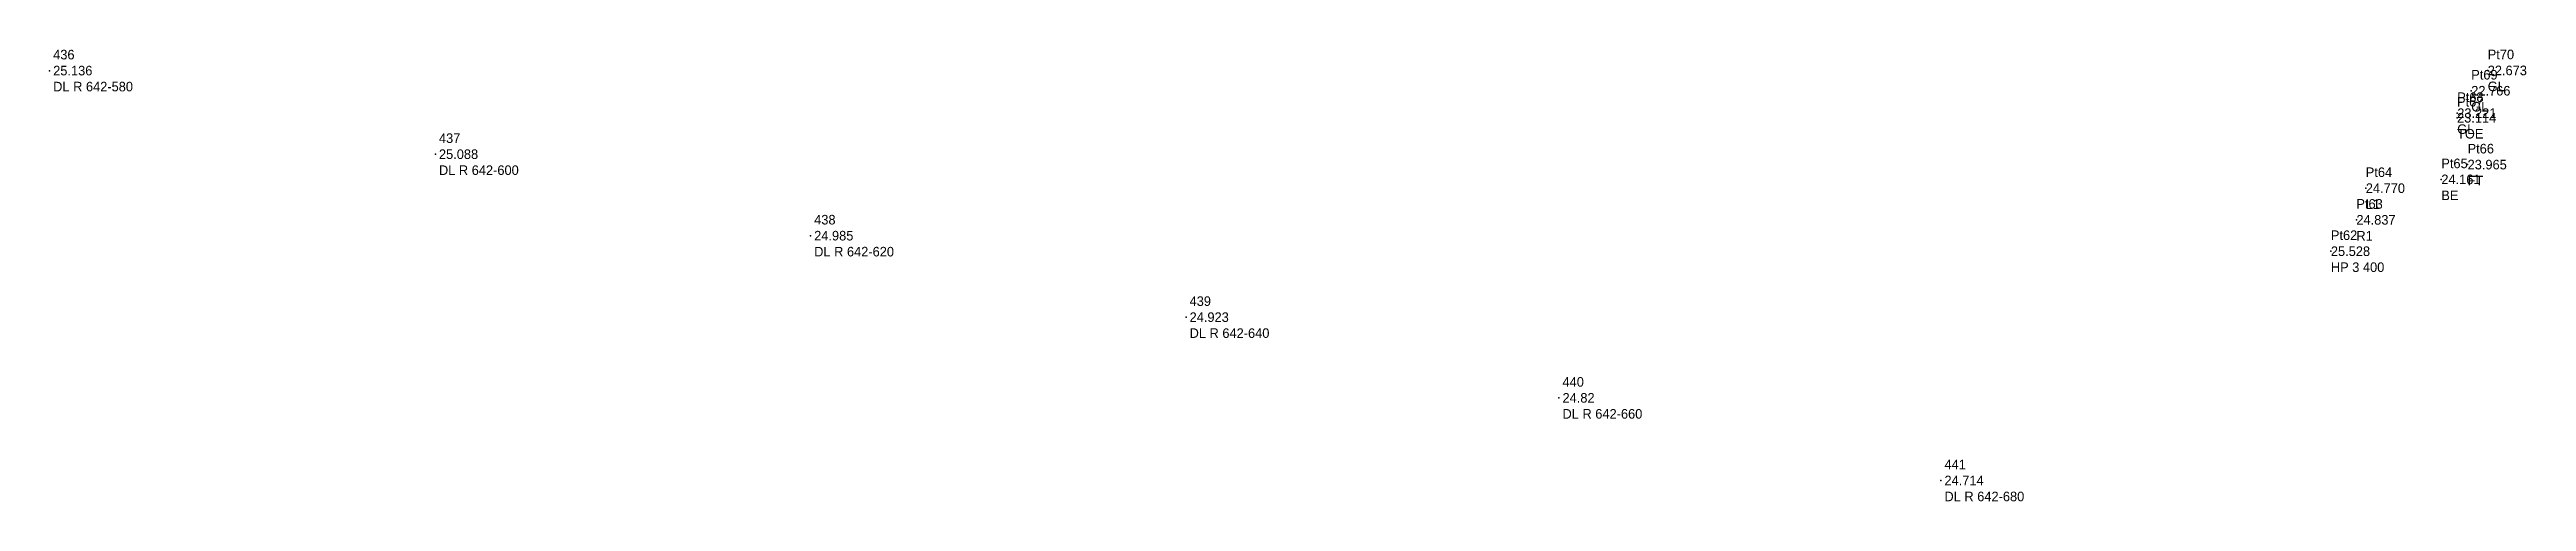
# Model space of a CAD drawing. Header units: metres. Extents: x 169978 to 830021, y 964681 to 1014880.
# Drawn here: x 176194.3 to 176323.5, y 975915.8 to 975939.4 of the extents above; entities that cross this region are included whole.
import ezdxf

# ---------------------------------------------------------------- set-up
doc = ezdxf.new("R2010")
doc.units = ezdxf.units.M

msp = doc.modelspace()

# ---------------------------------------------------------------- texts
at = {"layer": 'MDU TO TN 3MVN TOMLMR  CH 0-400 TO 5-800_SurveyPoint', "color": 7, "char_height": 0.5, "attachment_point": 4}
for s, insert, width in [('Pt70\\P22.673\\PGL', (176321.48, 975938.27, 22.67), 3), ('Pt69\\P22.766\\PGL', (176320.62, 975937.21, 22.77), 3), ('Pt67\\P23.114\\PTOE', (176319.88, 975935.8, 23.11), 3), ('Pt68\\P23.221\\PGL', (176319.89, 975936.04, 23.22), 3), ('Pt65\\P24.161\\PBE', (176319.06, 975932.59, 24.16), 3), ('Pt66\\P23.965\\PFT', (176320.43, 975933.36, 23.96), 3), ('Pt64\\P24.770\\PL1', (176315.12, 975932.13, 24.77), 3), ('Pt63\\P24.837\\PR1', (176314.63, 975930.48, 24.84), 3), ('Pt62\\P25.528\\PHP 3 400', (176313.3, 975928.84, 25.53), 4.5)]:
    msp.add_mtext(s, dxfattribs=dict(at, insert=insert, width=width))
at = {"layer": 'MEJ TO TN CH635-600 TOCH647-200_Survey', "char_height": 0.5, "width": 6.5, "attachment_point": 4}
for s, insert in [(' 436\\P 25.136\\P DL R 642-580', (176194.32, 975938.26, 25.14)), (' 437\\P 25.088\\P DL R 642-600', (176214.44, 975933.9, 25.09)), (' 438\\P 24.985\\P DL R 642-620', (176234.01, 975929.65, 24.98)), (' 439\\P 24.923\\P DL R 642-640', (176253.59, 975925.4, 24.92)), (' 440\\P 24.82\\P DL R 642-660', (176273.04, 975921.19, 24.82)), (' 441\\P 24.714\\P DL R 642-680', (176292.96, 975916.88, 24.71))]:
    msp.add_mtext(s, dxfattribs=dict(at, insert=insert))

# ---------------------------------------------------------------- linework, layer by layer
at = {"layer": 'MDU TO TN 3MVN TOMLMR  CH 0-400 TO 5-800_SurveyPoint'}
for p in [(176321.48, 975938.27, 22.67), (176320.62, 975937.21, 22.77), (176319.88, 975935.8, 23.11), (176319.89, 975936.04, 23.22), (176319.06, 975932.59, 24.16), (176320.43, 975933.36, 23.96), (176315.12, 975932.13, 24.77), (176314.63, 975930.48, 24.84), (176313.3, 975928.84, 25.53)]:
    msp.add_point(p, dxfattribs=at)
at = {"layer": 'MEJ TO TN CH635-600 TOCH647-200_Survey'}
for p in [(176194.32, 975938.26, 25.14), (176214.44, 975933.9, 25.09), (176234.01, 975929.65, 24.98), (176253.59, 975925.4, 24.92), (176273.04, 975921.19, 24.82), (176292.96, 975916.88, 24.71)]:
    msp.add_point(p, dxfattribs=at)

msp.set_redraw_order([(e.dxf.handle, doc.entitydb.next_handle()) for e in msp.query("TEXT MTEXT ATTDEF DIMENSION ARC_DIMENSION")])  # texts and dimensions are drawn at this point

doc.saveas('drawing.dxf')
